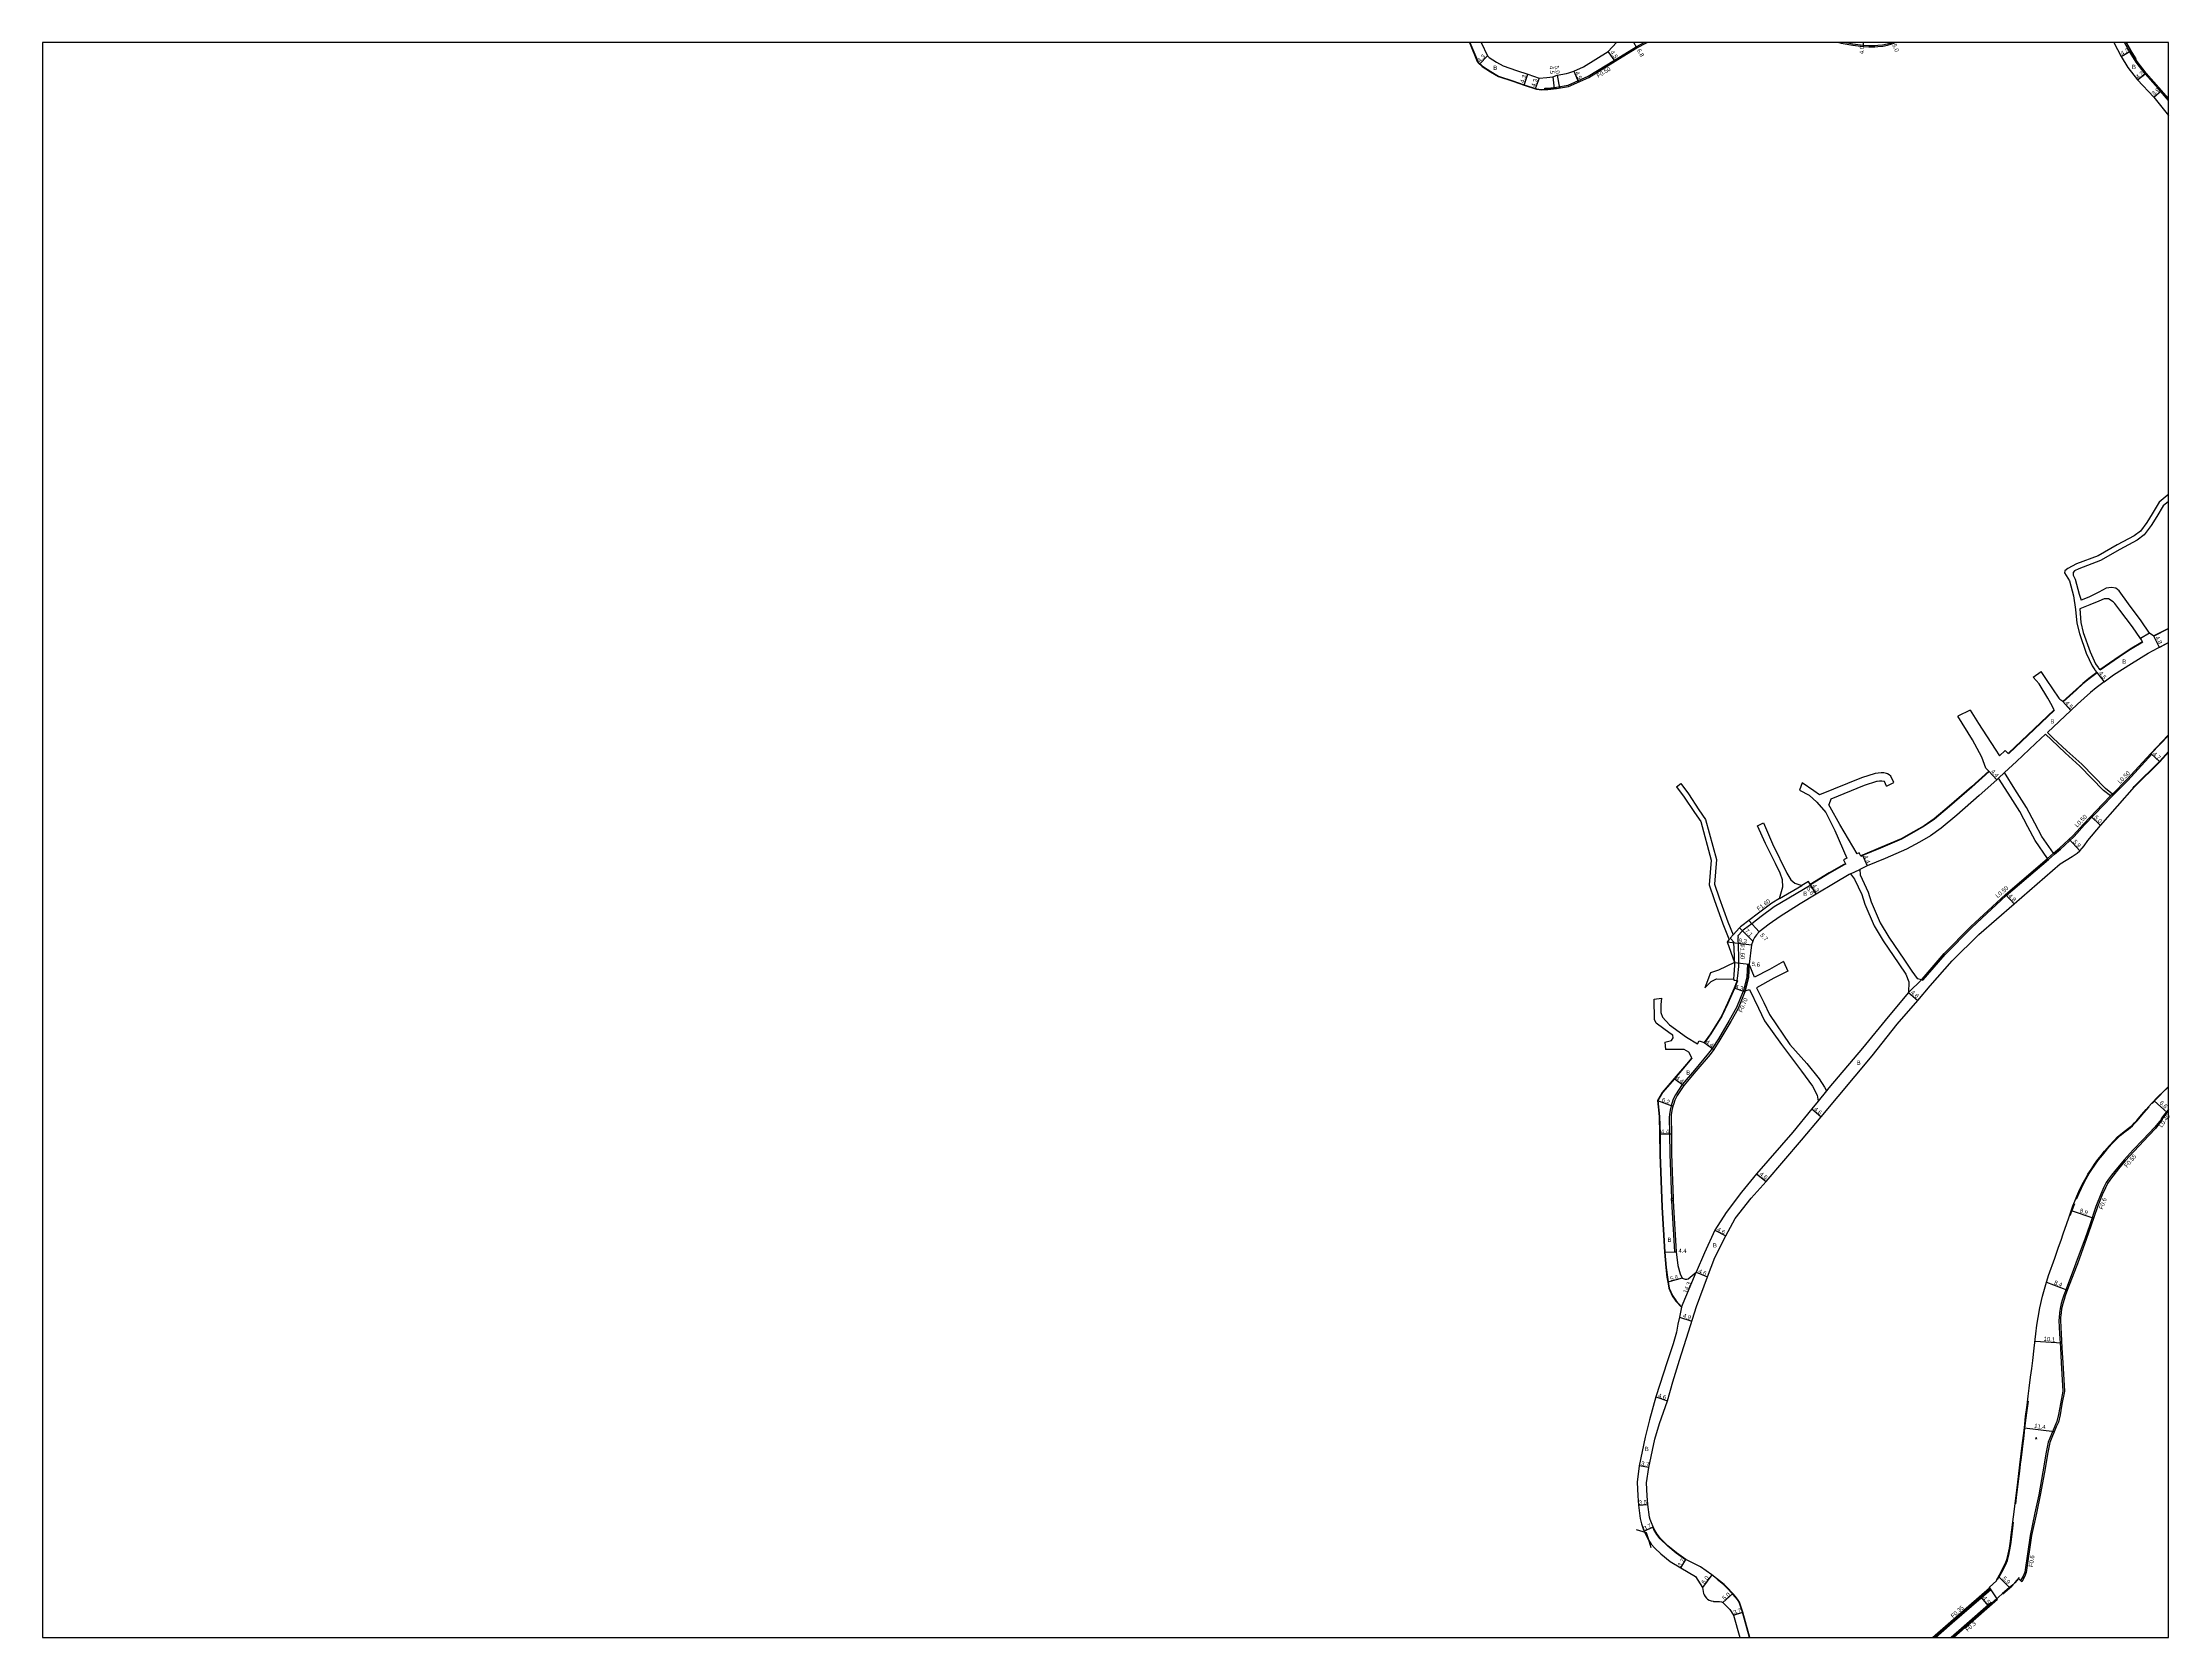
# Model space of a CAD drawing. Header units: metres. Extents: x -20000 to -16000, y -99000 to -96000.
# Drawn here: x -16800 to -16000, y -96600 to -96000 of the extents above; entities that cross this region are included whole.
import ezdxf

# ---------------------------------------------------------------- set-up
doc = ezdxf.new("R2010")
doc.units = ezdxf.units.M
doc.header["$LTSCALE"] = 2.5
for name, color, linetype in [('側溝・桝', 7, 'Continuous'), ('図郭', 7, 'Continuous'), ('幅員', 7, 'Continuous'), ('歩道・分離帯・安全施設', 7, 'Continuous'), ('舗装', 7, 'Continuous'), ('道路', 7, 'Continuous')]:
    doc.layers.add(name, color=color, linetype=linetype)
doc.styles.get("Standard").update_dxf_attribs({"font": ''})
doc.styles.add('YOKO_DECO', font='txt.shx', dxfattribs={"bigfont": 'extfont.shx'})
doc.styles.get('Standard').set_extended_font_data('@MS PGothic')

msp = doc.modelspace()

# ---------------------------------------------------------------- linework, layer by layer
at = {"layer": '側溝・桝'}
for points in [[(-16234.67, -96017.72), (-16234.7, -96017.22), (-16233.63, -96017.15), (-16230.31, -96016.82), (-16225.89, -96016.08), (-16218.34, -96012.68), (-16208.47, -96006.64), (-16200.3, -96001.57), (-16197.33, -96000)], [(-16134.8, -96316.68), (-16134.65, -96316.94), (-16148.36, -96325.11), (-16153.32, -96328.8), (-16156.83, -96331.52)], [(-16163.85, -96335.71), (-16164.94, -96336.95)], [(-16164.74, -96337.15), (-16164.94, -96336.95)], [(-16163.59, -96352.41), (-16163.39, -96350.6), (-16163.16, -96347.25), (-16163.27, -96343.7), (-16163.56, -96338.48), (-16164.74, -96337.15)], [(-16156.84, -96331.53), (-16159.59, -96333.57), (-16160.1, -96333.96), (-16160.37, -96334.19), (-16162.03, -96336.07), (-16161.99, -96336.67)], [(-16000, -96401.42), (-16001.54, -96403.12), (-16002.63, -96404.63), (-16002.91, -96405.38)], [(-16003.38, -96405.84), (-16005.2, -96408), (-16009.72, -96412.83), (-16013.36, -96416.62), (-16016.73, -96420.27), (-16019.24, -96423.31), (-16021.45, -96426.1), (-16022.61, -96427.61), (-16023.45, -96428.9), (-16024.3, -96430.58), (-16025.54, -96433.24), (-16027.31, -96437.84), (-16029.77, -96445.13), (-16031.41, -96449.74), (-16034.83, -96459.2), (-16035.38, -96460.53), (-16038.57, -96468.93), (-16039.43, -96471.27), (-16039.9, -96472.71), (-16040.38, -96474.36), (-16040.82, -96476.28), (-16041.05, -96477.85), (-16041.21, -96479.6), (-16041.24, -96480.73), (-16040.97, -96485.76), (-16040.71, -96491.03), (-16040.42, -96496.71), (-16039.82, -96507.3), (-16040.7, -96512.16), (-16041.39, -96516.09), (-16042.01, -96518.79), (-16042.79, -96520.52), (-16045.28, -96526.54), (-16046, -96530.32), (-16047.31, -96537.7), (-16048.84, -96546.33), (-16050.3, -96553.12), (-16052.1, -96561.59), (-16054.13, -96575.46), (-16054.71, -96576.92), (-16055.67, -96578.59)], [(-16087.64, -96600), (-16081.4, -96594.56), (-16066.87, -96581.97), (-16067.06, -96581.67)], [(-16066.57, -96587.15), (-16066.79, -96586.91), (-16076.88, -96595.72), (-16081.78, -96600)]]:
    msp.add_lwpolyline(points, dxfattribs=at)
at = {"layer": '側溝・桝', "flags": 128}
for points in [[(-16121.38, -96000), (-16118.74, -96000.46), (-16114.92, -96000.98), (-16112.73, -96001.13), (-16110.54, -96001.12), (-16109.39, -96001.04), (-16107.64, -96000.82), (-16105.92, -96000.51), (-16104.24, -96000.05), (-16104.11, -96000)], [(-16000, -96021.86), (-16003.03, -96018.33), (-16008.8, -96011.78), (-16012.22, -96007.38), (-16014.63, -96003.4), (-16016.53, -96000)], [(-16020.75, -96283.06), (-16015.35, -96277.63), (-16006.35, -96267.74)], [(-16006.35, -96267.74), (-16006.71, -96267.4)], [(-16042.92, -96305.39), (-16040.71, -96303.51), (-16035.54, -96298.68), (-16031.59, -96294.33), (-16024.41, -96286.74), (-16021.46, -96283.77)], [(-16021.11, -96282.71), (-16021.82, -96283.42)], [(-16020.75, -96283.06), (-16021.46, -96283.77)], [(-16043.25, -96305.01), (-16045.54, -96306.97)], [(-16042.92, -96305.39), (-16045.22, -96307.35)], [(-16092.45, -96352.76), (-16092.32, -96352.63), (-16084.05, -96343.03), (-16074.01, -96332.87), (-16061.07, -96320.85), (-16045.22, -96307.35)], [(-16146.35, -96322.05), (-16138.03, -96317.09)], [(-16162.36, -96352.91), (-16162.04, -96351.11), (-16161.73, -96347.59), (-16161.67, -96343.67), (-16161.99, -96336.67)], [(-16158.46, -96346.66), (-16158.46, -96346.7), (-16158.73, -96351.46), (-16159.97, -96356.58), (-16160.07, -96356.91), (-16162.62, -96363.07), (-16165.36, -96367.87), (-16169.39, -96374.81), (-16171.7, -96378.4), (-16173.09, -96380.24), (-16178.43, -96386.58), (-16183, -96391.92), (-16185.55, -96395.84), (-16186.4, -96397.54), (-16186.95, -96399.17), (-16187.21, -96399.95), (-16187.58, -96401.6), (-16187.79, -96403.27), (-16187.87, -96404.27), (-16187.79, -96410.55), (-16187.7, -96418.14), (-16187.08, -96434.84)], [(-16157.77, -96346.75), (-16158.03, -96351.56), (-16159.3, -96356.77)], [(-16158.46, -96346.66), (-16157.77, -96346.75)], [(-16092.82, -96352.43), (-16092.45, -96352.76)], [(-16187.05, -96435.64), (-16186.96, -96438), (-16185.96, -96454.98)], [(-16185.96, -96454.98), (-16185.26, -96454.96)]]:
    msp.add_lwpolyline(points, dxfattribs=at)
at = {"layer": '側溝・桝'}
msp.add_lwpolyline([(-16003.03, -96406.14), (-16003.38, -96405.84), (-16002.95, -96405.34), (-16002.6, -96405.64)], close=True, dxfattribs=at)
at = {"layer": '側溝・桝', "flags": 128}
msp.add_lwpolyline([(-16187.15, -96435.64), (-16187.05, -96435.64), (-16186.35, -96435.61), (-16186.38, -96434.81), (-16187.08, -96434.84), (-16187.18, -96434.84)], close=True, dxfattribs=at)
at = {"layer": '図郭'}
msp.add_lwpolyline([(-16800, -96600), (-16000, -96600), (-16000, -96000), (-16800, -96000)], close=True, dxfattribs=at)
at = {"layer": '幅員', "flags": 128}
for points in [[(-16200.05, -96002), (-16201.18, -96000)], [(-16114.87, -96000), (-16114.97, -96001.48)], [(-16103.45, -96000), (-16103.34, -96000.25)], [(-16256.32, -96004.98), (-16259.23, -96008.14)], [(-16208.21, -96007.06), (-16210.81, -96003.39)], [(-16017.8, -96005.29), (-16014.2, -96003.14)], [(-16242.49, -96015.99), (-16241.11, -96011.92)], [(-16236.89, -96013.39), (-16238.31, -96017.45)], [(-16231.64, -96012.93), (-16231.2, -96017.41)], [(-16230.01, -96012.21), (-16229.19, -96017.14)], [(-16223.84, -96010.77), (-16222, -96014.88)], [(-16011.71, -96014.07), (-16008.41, -96011.47)], [(-16005.64, -96223.16), (-16003.48, -96227.44)], [(-16026.99, -96236.96), (-16024.26, -96240.53)], [(-16039.74, -96247.93), (-16036.71, -96251.26)], [(-16006.71, -96267.4), (-16003.28, -96270.62)], [(-16064.61, -96277.32), (-16067.57, -96274.06)], [(-16029.2, -96291.07), (-16025.57, -96294.51)], [(-16037.4, -96299.73), (-16033.37, -96304.04)], [(-16115.16, -96305.71), (-16113.36, -96309.72)], [(-16132.59, -96320.37), (-16135.47, -96315.57)], [(-16134.8, -96316.68), (-16132.59, -96320.37)], [(-16061.4, -96320.48), (-16058.11, -96323.97)], [(-16157.9, -96330.32), (-16154.02, -96334.5)], [(-16163.32, -96346.04), (-16157.77, -96346.75)], [(-16159.41, -96357.14), (-16163.5, -96355.8)], [(-16097.83, -96357.32), (-16094.35, -96360.33)], [(-16174.68, -96376.21), (-16171.13, -96378.81)], [(-16185.98, -96389.74), (-16182.43, -96392.33)], [(-16192.33, -96397.96), (-16186.53, -96400.15)], [(-16134.22, -96401.16), (-16130.68, -96404.1)], [(-16191.49, -96410.51), (-16187.09, -96410.54)], [(-16155.02, -96425.54), (-16151.43, -96428.42)], [(-16170.71, -96446.74), (-16166.64, -96448.88)], [(-16189.66, -96455.09), (-16185.26, -96454.96)], [(-16183.01, -96464.85), (-16188.42, -96466.29)], [(-16183.3, -96475.77), (-16177.78, -96462.58)], [(-16177.78, -96462.58), (-16173.54, -96464.35)], [(-16184.06, -96479.49), (-16179.4, -96480.97)], [(-16192.95, -96509.53), (-16188.57, -96510.93)], [(-16195.52, -96536.06), (-16199.16, -96535.42)], [(-16199.45, -96550.22), (-16195.96, -96549.96)], [(-16197.31, -96560.03), (-16193.99, -96558.39)], [(-16183.53, -96573.84), (-16181.64, -96570.66)], [(-16171.83, -96576.4), (-16175.41, -96581.21)], [(-16163.92, -96583.5), (-16167.68, -96586.79)], [(-16163.69, -96591.58), (-16160.16, -96590.47)]]:
    msp.add_lwpolyline(points, dxfattribs=at)
at = {"layer": '幅員'}
for points in [[(-16005.58, -96020.57), (-16002.66, -96018)], [(-16161.5, -96333.05), (-16156.44, -96338.03)], [(-16166.14, -96338.3), (-16156.91, -96339.46)], [(-16005.43, -96398.11), (-16000.49, -96402.56)], [(-16036.61, -96439.41), (-16028.15, -96442.27)], [(-16045.88, -96466.33), (-16038.06, -96469.3)], [(-16050.25, -96488.51), (-16040.2, -96489.21)], [(-16054.26, -96521.09), (-16042.95, -96522.49)], [(-16064.03, -96577.12), (-16059.82, -96581.19)], [(-16070.69, -96584.82), (-16067.74, -96588.18)]]:
    msp.add_lwpolyline(points, dxfattribs=at)
at = {"layer": '歩道・分離帯・安全施設', "flags": 128}
for points in [[(-16262.92, -96000), (-16259.96, -96007.02), (-16259.69, -96007.52), (-16258.17, -96008.92), (-16255.06, -96010.94), (-16252.09, -96012.59), (-16246.72, -96014.41), (-16242.44, -96015.85), (-16237.82, -96017.46), (-16236, -96017.66), (-16233.6, -96017.5), (-16230.27, -96017.17)], [(-16012.24, -96006.1), (-16014.07, -96003.07), (-16015.79, -96000)], [(-16000, -96220.49), (-16000.1, -96220.53), (-16005.57, -96223.29)], [(-16009.67, -96225.63), (-16014.32, -96228.32), (-16018.51, -96231.11), (-16025.72, -96236.15)], [(-16003.28, -96227.41), (-16000, -96225.67)], [(-16026.9, -96237.08), (-16029.93, -96239.39), (-16032.22, -96241.25), (-16034.68, -96243.46), (-16037.17, -96245.71), (-16039.64, -96248.04)], [(-16060.28, -96267.59), (-16060.07, -96267.41), (-16052.96, -96260.63), (-16042.96, -96251.18)], [(-16000, -96260.65), (-16006.6, -96267.5)], [(-16013.25, -96280.33), (-16012.9, -96279.92), (-16003.39, -96270.51), (-16000, -96266.74)], [(-16067.47, -96274.18), (-16074.05, -96280.08), (-16082.43, -96287.44), (-16088.07, -96292.13), (-16091.91, -96294.78), (-16095.85, -96297.1), (-16100.51, -96299.68), (-16108.33, -96303.02), (-16115.1, -96305.84), (-16115.74, -96306.15)], [(-16121.48, -96309.08), (-16122.11, -96309.38), (-16127.61, -96312.42), (-16134.72, -96316.81)], [(-16162.2, -96352.92), (-16163.36, -96355.86), (-16165.8, -96361.47), (-16168.11, -96366.33), (-16172.24, -96372.95), (-16174.56, -96376.3)], [(-16179.33, -96382.02), (-16181.21, -96384.37), (-16185.87, -96389.83), (-16190.37, -96395.02), (-16192.18, -96397.99), (-16191.58, -96403.99), (-16191.34, -96410.51), (-16191.25, -96418.29), (-16190.5, -96438.14), (-16189.51, -96455.08), (-16188.99, -96460.77), (-16188.6, -96464.44), (-16188.27, -96466.26), (-16187.85, -96468.57), (-16186.68, -96471.38), (-16185.32, -96473.37), (-16183.24, -96475.62)], [(-16200.3, -96559.33), (-16196.62, -96560.48), (-16195.94, -96562.43), (-16194.87, -96566.11)], [(-16157.66, -96600), (-16160.31, -96590.51), (-16161.57, -96586.76), (-16162.26, -96585.68), (-16163.09, -96584.67), (-16163.96, -96583.68), (-16164.04, -96583.6), (-16166.2, -96581.31), (-16167.37, -96580.2), (-16169.9, -96578.15)]]:
    msp.add_lwpolyline(points, dxfattribs=at)
at = {"layer": '歩道・分離帯・安全施設'}
for points in [[(-16006.21, -96399.11), (-16004.89, -96397.69), (-16003.46, -96396.21), (-16001.99, -96394.75), (-16000.6, -96393.43), (-16000, -96392.85)], [(-16034.64, -96435.09), (-16033.66, -96432.87), (-16032.79, -96431.03), (-16031.91, -96429.25), (-16031, -96427.48), (-16029.85, -96425.52), (-16028.85, -96423.95), (-16027.73, -96422.28), (-16026.35, -96420.38), (-16024.91, -96418.53), (-16023.86, -96417.26), (-16022.45, -96415.59), (-16021.06, -96414.09), (-16019.37, -96412.31), (-16018.19, -96411.2), (-16016.44, -96409.83), (-16015.05, -96408.74), (-16014.36, -96408.17), (-16013.59, -96407.5), (-16012.91, -96406.84), (-16011.94, -96405.74), (-16010.51, -96404.13), (-16009.27, -96402.67), (-16007.24, -96400.38)], [(-16036.96, -96441.24), (-16035.29, -96436.72)], [(-16057.51, -96549.68), (-16057.2, -96547.36), (-16057, -96545.35), (-16056.73, -96543.34), (-16056.48, -96541.37), (-16056.23, -96539.37), (-16055.98, -96537.41), (-16055.68, -96534.87), (-16055.47, -96533.16), (-16055.25, -96531.32), (-16054.98, -96529.12), (-16054.68, -96527.02), (-16054.49, -96525.23), (-16054.19, -96522.74), (-16054.02, -96521.26), (-16053.56, -96517.42), (-16053.32, -96515.54), (-16052.75, -96511.13)], [(-16181.71, -96570.79), (-16185.3, -96568.31), (-16188.46, -96565.7), (-16191.33, -96562.9), (-16192.55, -96561.21), (-16193.63, -96559.4), (-16194.12, -96558.46)], [(-16064.34, -96578.17), (-16063.3, -96576.53), (-16062.26, -96574.55), (-16061.41, -96572.8), (-16060.65, -96571.02), (-16060.09, -96569.03), (-16059.68, -96567.04), (-16059.36, -96565.04), (-16059.11, -96563.13), (-16058.83, -96560.96), (-16058.56, -96558.83), (-16058.32, -96556.67)], [(-16062.31, -96583.64), (-16059.03, -96580.71), (-16057.78, -96579.51), (-16056.03, -96577.5)], [(-16067.25, -96581.54), (-16071.1, -96584.94), (-16078.95, -96591.79), (-16085.98, -96597.92), (-16088.37, -96600)], [(-16081.05, -96600), (-16076.57, -96596.09), (-16064.51, -96585.51)]]:
    msp.add_lwpolyline(points, dxfattribs=at)
at = {"layer": '舗装', "flags": 128}
for points in [[(-16007.21, -96222.19), (-16010.56, -96224.15)], [(-16061.68, -96274.64), (-16063.93, -96276.7)], [(-16092.82, -96352.43), (-16097.83, -96357.32)], [(-16128.69, -96394.38), (-16131.81, -96398.22)]]:
    msp.add_lwpolyline(points, dxfattribs=at)
at = {"layer": '舗装'}
for points in [[(-16045.54, -96306.97), (-16043.25, -96305.01)], [(-16119.68, -96312.76), (-16116.19, -96311.08)], [(-16159.3, -96356.77), (-16158.03, -96351.56), (-16157.77, -96346.75)], [(-16067.06, -96581.67), (-16064.6, -96585.42)]]:
    msp.add_lwpolyline(points, dxfattribs=at)
at = {"layer": '道路', "flags": 128}
for points in [[(-16263.09, -96000), (-16260.1, -96007.09), (-16259.81, -96007.61), (-16258.26, -96009.04), (-16255.14, -96011.06), (-16252.15, -96012.73), (-16246.77, -96014.55), (-16242.49, -96015.99), (-16237.85, -96017.6), (-16236.01, -96017.81), (-16233.59, -96017.65), (-16230.25, -96017.32), (-16225.75, -96016.56)], [(-16258.61, -96000), (-16256.32, -96004.98), (-16255.61, -96005.63), (-16252.92, -96007.38), (-16250.4, -96008.78), (-16245.39, -96010.47), (-16241.09, -96011.93), (-16236.89, -96013.39), (-16233.97, -96013.17), (-16231.64, -96012.93), (-16230.01, -96012.21), (-16226.57, -96011.63), (-16225.63, -96011.36), (-16223.84, -96010.77), (-16220.16, -96009.12), (-16210.81, -96003.39), (-16207.71, -96000)], [(-16020.59, -96000), (-16017.8, -96005.29), (-16015.26, -96009.36), (-16011.71, -96014.07), (-16005.58, -96020.57), (-16000, -96027.49)], [(-16000, -96021.1), (-16002.66, -96018), (-16008.41, -96011.47), (-16011.82, -96007.09), (-16014.2, -96003.14), (-16015.96, -96000)], [(-16000, -96170.07), (-16000.52, -96170.46), (-16003.53, -96172.93), (-16006.16, -96177.3), (-16008.2, -96180.57), (-16010.61, -96183.77), (-16012.89, -96185.56), (-16019.29, -96189.01), (-16026.5, -96193.05), (-16034.6, -96196.15), (-16037.92, -96197.8), (-16039.02, -96198.7), (-16039.16, -96199.44), (-16037.29, -96202.45), (-16035.76, -96208.12), (-16035.06, -96213.26)], [(-16000, -96172.62), (-16002, -96174.25), (-16004.46, -96178.35), (-16006.55, -96181.71), (-16009.17, -96185.18), (-16011.79, -96187.24), (-16018.33, -96190.76), (-16025.65, -96194.87), (-16033.8, -96197.98), (-16035.36, -96198.78), (-16035.91, -96199.34), (-16035.84, -96200.39), (-16035.15, -96201.92), (-16033.69, -96207.51), (-16032.92, -96209.82)], [(-16009.75, -96225.5), (-16010.18, -96224.76), (-16010.4, -96224.37), (-16010.56, -96224.15), (-16013.62, -96219.8), (-16018.28, -96213.55), (-16020.24, -96211.09), (-16020.86, -96210.36), (-16022.59, -96209.33), (-16024.2, -96209.22), (-16026.28, -96210.16), (-16029.66, -96211.48), (-16033.36, -96213.08)], [(-16005.64, -96223.16), (-16006.65, -96222.54), (-16007.21, -96222.19), (-16010.35, -96217.49), (-16015.06, -96211.18), (-16018.64, -96206.26), (-16019.83, -96205.31), (-16021.46, -96204.95), (-16023.53, -96205.27), (-16026.25, -96206.76), (-16030, -96208.64), (-16032.92, -96209.82)], [(-16035.06, -96213.26), (-16034.5, -96218.43), (-16033.51, -96222.33), (-16030.94, -96229.77), (-16028.76, -96234.48), (-16027.71, -96236.02), (-16027.55, -96236.23), (-16026.99, -96236.96)], [(-16033.36, -96213.08), (-16033.02, -96218.16), (-16032.08, -96221.9), (-16029.55, -96229.21), (-16027.45, -96233.74), (-16026.5, -96235.14), (-16026.32, -96235.37), (-16025.81, -96236.03)], [(-16009.75, -96225.5), (-16014.4, -96228.19), (-16018.6, -96230.98), (-16025.81, -96236.03)], [(-16005.64, -96223.16), (-16000.16, -96220.4), (-16000, -96220.32)], [(-16024.26, -96240.53), (-16020.7, -96237.88), (-16013.88, -96233.54), (-16007.71, -96229.67), (-16003.89, -96227.65)], [(-16003.89, -96227.65), (-16000, -96225.69)], [(-16050.99, -96238.73), (-16047.99, -96236.55)], [(-16045.45, -96246.7), (-16048.65, -96241.29), (-16050.99, -96238.73)], [(-16041.18, -96246.7), (-16045.95, -96239.6), (-16047.99, -96236.55)], [(-16026.99, -96236.96), (-16030.02, -96239.28), (-16032.31, -96241.14), (-16034.78, -96243.35), (-16037.27, -96245.6), (-16039.74, -96247.93)], [(-16024.26, -96240.53), (-16027.24, -96242.81), (-16029.39, -96244.56), (-16031.77, -96246.69), (-16034.22, -96248.9), (-16036.71, -96251.26)], [(-16043.03, -96251.04), (-16043.49, -96250.11), (-16043.76, -96249.57), (-16045.45, -96246.7)], [(-16039.74, -96247.93), (-16040.53, -96247.42), (-16040.87, -96247.17), (-16041.18, -96246.7)], [(-16074.64, -96251.12), (-16079.27, -96253.45)], [(-16067.57, -96274.06), (-16068.69, -96273.01), (-16070.28, -96268.89), (-16073.81, -96262.34), (-16079.27, -96253.45)], [(-16074.64, -96251.12), (-16071.49, -96256.19), (-16065.2, -96265.89), (-16063.56, -96268.32), (-16061.43, -96266.38), (-16060.38, -96267.48)], [(-16060.38, -96267.48), (-16060.17, -96267.3), (-16057.7, -96264.94), (-16053.06, -96260.52), (-16043.03, -96251.04)], [(-16036.71, -96251.26), (-16045.5, -96259.55)], [(-16061.68, -96274.64), (-16057.17, -96270.51), (-16050.06, -96263.73), (-16046.24, -96260.23)], [(-16021.82, -96283.42), (-16024.44, -96281.37), (-16033.34, -96272.19), (-16038.9, -96267.16), (-16044.05, -96262.38), (-16046.24, -96260.23)], [(-16021.11, -96282.71), (-16023.77, -96280.63), (-16032.64, -96271.47), (-16038.22, -96266.42), (-16043.36, -96261.66), (-16045.5, -96259.55)], [(-16021.11, -96282.71), (-16015.71, -96277.28), (-16006.71, -96267.4), (-16000.08, -96260.52), (-16000, -96260.42)], [(-16173.54, -96464.35), (-16170.77, -96457.03), (-16166.64, -96448.88), (-16163.11, -96442.36), (-16157.01, -96434.74), (-16151.43, -96428.42), (-16138.12, -96412.87), (-16130.68, -96404.1), (-16111.58, -96381.17), (-16102.14, -96369.34), (-16094.35, -96360.33), (-16089.64, -96354.88), (-16081.48, -96345.4), (-16071.34, -96335.59), (-16058.11, -96323.97), (-16040.76, -96308.99), (-16036.25, -96306.17), (-16034.43, -96304.91), (-16033.37, -96304.04), (-16032.46, -96303.09), (-16031.72, -96302.19), (-16030.38, -96300.24), (-16025.57, -96294.51), (-16012.79, -96280.02), (-16003.28, -96270.62), (-16000, -96266.97)], [(-16185.17, -96279.94), (-16183.57, -96278.74)], [(-16185.17, -96279.94), (-16182.26, -96283.83), (-16178.37, -96289.71), (-16176.05, -96293.09), (-16172.09, -96307.53), (-16172.83, -96316.92), (-16170.93, -96322.44), (-16167.68, -96331.5), (-16165.44, -96337.16)], [(-16137.89, -96278.52), (-16138.83, -96281.26)], [(-16138.83, -96281.26), (-16135.27, -96283.16), (-16132.36, -96285.79), (-16129.01, -96289.6), (-16125.55, -96296.37), (-16121.1, -96306.78), (-16122.36, -96307.5), (-16121.55, -96308.95)], [(-16131.3, -96282.98), (-16133.5, -96281.51), (-16137.89, -96278.52)], [(-16103.38, -96278.43), (-16104.51, -96276.04), (-16105.1, -96275.48), (-16105.8, -96275.06), (-16106.12, -96274.94), (-16107.14, -96274.75), (-16108.19, -96274.73), (-16109.25, -96274.83), (-16110.3, -96274.99), (-16110.37, -96275.01), (-16115.53, -96276.67), (-16131.3, -96282.98)], [(-16106.09, -96279.71), (-16106.87, -96278.05), (-16107.02, -96277.96), (-16107.87, -96277.82), (-16108.74, -96277.84), (-16109.61, -96277.96), (-16109.87, -96278), (-16114.51, -96279.5), (-16127.04, -96284.59), (-16127.77, -96286.83)], [(-16064.61, -96277.32), (-16071.22, -96283.25), (-16079.67, -96290.67), (-16085.5, -96295.51), (-16089.62, -96298.37), (-16093.74, -96300.79), (-16098.65, -96303.51), (-16106.68, -96306.93), (-16113.36, -96309.72), (-16116.19, -96311.08)], [(-16067.57, -96274.06), (-16074.15, -96279.97), (-16082.53, -96287.32), (-16088.17, -96292.01), (-16091.99, -96294.66), (-16095.92, -96296.97), (-16100.58, -96299.55), (-16108.39, -96302.88), (-16115.16, -96305.71), (-16115.81, -96306.02)], [(-16106.09, -96279.71), (-16103.38, -96278.43)], [(-16064.61, -96277.32), (-16063.93, -96276.7)], [(-16045.54, -96306.97), (-16050.21, -96300.25), (-16052.91, -96295.1), (-16056.01, -96289.25), (-16060.37, -96282.43), (-16063.93, -96276.7)], [(-16043.25, -96305.01), (-16047.64, -96298.69), (-16050.27, -96293.69), (-16053.42, -96287.74), (-16057.83, -96280.83), (-16061.68, -96274.64)], [(-16115.81, -96306.02), (-16116.4, -96304.86), (-16117.13, -96305.24), (-16123.72, -96294.14), (-16127.32, -96287.67), (-16127.77, -96286.83)], [(-16043.25, -96305.01), (-16041.04, -96303.13), (-16035.89, -96298.32), (-16031.96, -96293.99), (-16024.77, -96286.39), (-16021.82, -96283.42)], [(-16154.68, -96294.69), (-16152.47, -96293.49)], [(-16146.35, -96322.05), (-16145.11, -96317.65), (-16145.21, -96314.99), (-16146.11, -96312.49), (-16147.92, -96308.81), (-16151.6, -96301.31), (-16154.68, -96294.69)], [(-16152.47, -96293.49), (-16149.01, -96301.44), (-16143.6, -96312.47), (-16142.1, -96314.97), (-16140.61, -96316.29), (-16138.03, -96317.09)], [(-16119.68, -96312.76), (-16120.18, -96313.01), (-16125.44, -96316.07), (-16132.59, -96320.37), (-16138.66, -96324.07), (-16146.12, -96328.77), (-16150.31, -96331.63), (-16154.02, -96334.5), (-16155.11, -96335.73), (-16155.78, -96336.69), (-16156.28, -96337.65), (-16156.44, -96338.03), (-16156.91, -96339.45), (-16156.91, -96339.46), (-16157.77, -96346.75)], [(-16121.55, -96308.95), (-16122.18, -96309.25), (-16127.69, -96312.29), (-16134.8, -96316.68), (-16135.47, -96315.57), (-16138.03, -96317.09)], [(-16119.68, -96312.76), (-16118.21, -96314.71), (-16115.43, -96320.54), (-16114.28, -96324.16), (-16110.78, -96332.34), (-16107.36, -96337.95), (-16101.44, -96346.55), (-16098.87, -96350.46), (-16097.73, -96353.37), (-16097.83, -96357.32)], [(-16116.19, -96311.08), (-16116.01, -96313.11), (-16113.09, -96319.62), (-16111.93, -96323.29), (-16108.55, -96331.19), (-16105.26, -96336.59), (-16099.36, -96345.15), (-16096.64, -96349.3), (-16094.54, -96352.14), (-16092.82, -96352.43)], [(-16092.82, -96352.43), (-16092.7, -96352.3), (-16084.42, -96342.69), (-16074.35, -96332.51), (-16061.4, -96320.48), (-16045.54, -96306.97)], [(-16163.59, -96352.41), (-16163.6, -96352.74), (-16162.36, -96352.91), (-16163.5, -96355.8), (-16165.93, -96361.4), (-16168.24, -96366.26), (-16172.36, -96372.87), (-16174.68, -96376.21)], [(-16172.42, -96349.96), (-16174.52, -96355.59)], [(-16174.52, -96355.59), (-16172.1, -96353.21), (-16170.04, -96352.23), (-16163.59, -96352.41)], [(-16163.32, -96346.04), (-16169.4, -96348.98), (-16172.42, -96349.96)], [(-16144.94, -96345.77), (-16150.16, -96348.74), (-16155.78, -96351.54), (-16157.77, -96346.75)], [(-16143.22, -96349.32), (-16148.55, -96352), (-16155, -96355.62), (-16152.27, -96361.07), (-16150.12, -96365.63), (-16142.52, -96376.88), (-16136.16, -96384.04), (-16131.48, -96389.84), (-16129.45, -96392.98), (-16128.69, -96394.38)], [(-16144.94, -96345.77), (-16143.22, -96349.32)], [(-16193.55, -96359.89), (-16190.82, -96359.49)], [(-16189.5, -96376.03), (-16187.07, -96375.49), (-16186.42, -96374.38), (-16186.57, -96373.42), (-16187.54, -96372.76), (-16192.81, -96368.89), (-16193.49, -96367.57), (-16193.55, -96359.89)], [(-16190.82, -96359.49), (-16191.1, -96361.93), (-16191, -96364.89), (-16190.39, -96366.66), (-16187.78, -96369.51), (-16181.39, -96374.12), (-16177.31, -96376.67), (-16176.65, -96375.55), (-16174.68, -96376.21)], [(-16159.3, -96356.77), (-16159.41, -96357.14), (-16161.99, -96363.37), (-16164.76, -96368.22), (-16168.8, -96375.19), (-16171.13, -96378.81), (-16172.53, -96380.67), (-16177.88, -96387.02), (-16182.43, -96392.33), (-16184.94, -96396.18), (-16185.77, -96397.85), (-16186.31, -96399.46), (-16186.53, -96400.15), (-16186.9, -96401.77), (-16187.1, -96403.41), (-16187.17, -96404.32), (-16187.09, -96410.54), (-16187, -96418.12), (-16186.38, -96434.81), (-16186.35, -96435.61), (-16186.26, -96437.97), (-16185.26, -96454.96), (-16184.65, -96460.09), (-16183.81, -96463.26), (-16183.01, -96464.85), (-16181.94, -96465.2), (-16181.23, -96465.27), (-16180.73, -96465.13), (-16177.78, -96462.58)], [(-16159.3, -96356.77), (-16157.65, -96356.25), (-16154.29, -96363.22), (-16152.08, -96367.98), (-16145.66, -96376.93), (-16138.17, -96387.01), (-16133.97, -96392.63), (-16132.25, -96396.04), (-16131.81, -96398.22)], [(-16097.83, -96357.32), (-16105.49, -96366.56), (-16115.19, -96378.26), (-16127.79, -96393.28), (-16128.69, -96394.38)], [(-16189.5, -96376.03), (-16189.33, -96378.76)], [(-16179.44, -96381.92), (-16181.33, -96384.28), (-16185.98, -96389.74), (-16190.49, -96394.93), (-16192.33, -96397.96), (-16191.73, -96404), (-16191.49, -96410.51), (-16191.4, -96418.3), (-16190.65, -96438.15), (-16189.66, -96455.09), (-16189.14, -96460.79), (-16188.75, -96464.46), (-16188.42, -96466.29), (-16188, -96468.61), (-16186.81, -96471.45), (-16185.44, -96473.47), (-16183.3, -96475.77)], [(-16179.44, -96381.92), (-16180.46, -96379.79), (-16182.24, -96378.77), (-16189.33, -96378.76)], [(-16131.81, -96398.22), (-16134.22, -96401.16), (-16141.42, -96409.87), (-16155.02, -96425.54), (-16160.7, -96432.52), (-16166.42, -96440.09), (-16170.71, -96446.74), (-16174.57, -96455.35), (-16177.78, -96462.58)], [(-16188.57, -96510.93), (-16186.52, -96503.81), (-16184.07, -96495.7), (-16180.69, -96485.03), (-16177.65, -96475.5), (-16173.54, -96464.35)], [(-16183.3, -96475.77), (-16184.06, -96479.49), (-16184.6, -96482.14), (-16185.2, -96485.16), (-16186.38, -96489.58), (-16188.65, -96496.32), (-16192.95, -96509.53), (-16195.26, -96518.08), (-16196.96, -96524.6), (-16199.16, -96535.42), (-16199.99, -96541.64), (-16199.67, -96546.69)], [(-16196.17, -96546.69), (-16196.49, -96541.79), (-16195.52, -96536.06), (-16193.36, -96525.44), (-16191.5, -96519.47), (-16188.57, -96510.93)], [(-16199.67, -96546.69), (-16199.45, -96550.22), (-16198.79, -96555.21), (-16198.28, -96557.22), (-16197.66, -96559.14), (-16197.31, -96560.03), (-16196.51, -96561.69), (-16195.65, -96563.33), (-16194.67, -96564.88), (-16193.29, -96566.4), (-16191.03, -96568.57), (-16187.59, -96571.41), (-16183.53, -96573.84), (-16177.95, -96577.12), (-16175.41, -96581.21), (-16175.2, -96581.95), (-16175.08, -96582.71), (-16174.94, -96583.46), (-16174.77, -96583.94), (-16174.39, -96584.64), (-16173.92, -96585.27), (-16173.52, -96585.62), (-16172.84, -96585.99), (-16172.09, -96586.22), (-16171.32, -96586.4), (-16171.17, -96586.43), (-16170.45, -96586.51), (-16169.71, -96586.52), (-16168.97, -96586.52), (-16168.25, -96586.6), (-16167.68, -96586.79), (-16165.07, -96589.48), (-16163.69, -96591.58), (-16161.3, -96600)], [(-16157.5, -96600), (-16160.16, -96590.47), (-16161.43, -96586.69), (-16162.14, -96585.59), (-16162.97, -96584.57), (-16163.85, -96583.58), (-16163.92, -96583.5), (-16166.09, -96581.2), (-16167.27, -96580.09), (-16171.83, -96576.4), (-16176.11, -96573.49), (-16177.84, -96572.57), (-16179.61, -96571.73), (-16181.35, -96570.83), (-16181.64, -96570.66), (-16185.21, -96568.19), (-16188.36, -96565.59), (-16191.21, -96562.81), (-16192.43, -96561.12), (-16193.5, -96559.32), (-16193.99, -96558.39), (-16194.58, -96556.84), (-16195.04, -96555.57), (-16195.27, -96554.7), (-16195.96, -96549.96), (-16196.17, -96546.69)]]:
    msp.add_lwpolyline(points, dxfattribs=at)
at = {"layer": '道路'}
for points in [[(-16225.75, -96016.56), (-16218.11, -96013.13), (-16208.21, -96007.06), (-16200.05, -96002), (-16196.25, -96000)], [(-16124.05, -96000), (-16123.2, -96000.19), (-16118.82, -96000.95), (-16114.97, -96001.48), (-16112.75, -96001.63), (-16110.52, -96001.62), (-16109.34, -96001.54), (-16107.57, -96001.32), (-16105.81, -96001), (-16104.09, -96000.52), (-16103.34, -96000.25), (-16102.84, -96000)], [(-16183.57, -96278.74), (-16180.62, -96282.68), (-16176.71, -96288.59), (-16174.21, -96292.24), (-16170.07, -96307.34), (-16170.8, -96316.66), (-16169.05, -96321.78), (-16165.81, -96330.8), (-16163.85, -96335.71)], [(-16146.35, -96322.05), (-16149.25, -96323.78), (-16154.28, -96327.53), (-16157.9, -96330.32)], [(-16165.35, -96337.4), (-16166.14, -96338.3), (-16163.32, -96346.04)], [(-16165.44, -96337.16), (-16165.35, -96337.4)], [(-16157.9, -96330.32), (-16160.56, -96332.29), (-16161.11, -96332.72), (-16161.5, -96333.05), (-16163.85, -96335.71)], [(-16088.17, -96600), (-16081.63, -96594.3), (-16067.06, -96581.67), (-16067.5, -96581.18), (-16064.6, -96578.57), (-16064.79, -96578.46), (-16063.63, -96576.41), (-16062.96, -96575.22), (-16061.5, -96572.36), (-16060.98, -96571.07), (-16060.63, -96569.77), (-16059.9, -96566.4), (-16059.51, -96563.83), (-16059.2, -96561.42), (-16059, -96559.51), (-16057.76, -96549.73), (-16056.73, -96541.59), (-16055.95, -96535.05), (-16055.08, -96527.79), (-16054.64, -96523.97), (-16054.26, -96521.09), (-16053.77, -96516.85), (-16053.26, -96512.64), (-16052.8, -96509.28), (-16052.42, -96506.19), (-16051.9, -96502.07), (-16051.49, -96498.8), (-16051.11, -96495.79), (-16050.56, -96491.12), (-16049.92, -96485.73), (-16049.53, -96482.47), (-16049.1, -96479.67), (-16048.42, -96475.99), (-16047.43, -96471.61), (-16046.17, -96467.24), (-16045.11, -96463.84), (-16042.77, -96457.29), (-16041.35, -96453.13), (-16040.43, -96450.48), (-16039.67, -96448.15), (-16038.33, -96444.3), (-16037.58, -96442.18), (-16036.78, -96439.91), (-16036, -96437.59), (-16035.3, -96435.87), (-16034.48, -96434.05), (-16033.7, -96432.25), (-16032.87, -96430.41), (-16031.99, -96428.76), (-16031.04, -96426.97), (-16030.31, -96425.71), (-16029.16, -96423.99), (-16027.84, -96421.95), (-16026.57, -96420.18), (-16025.39, -96418.65), (-16024.04, -96417), (-16022.26, -96414.97), (-16020.63, -96413.2), (-16019.19, -96411.71), (-16016.69, -96409.67), (-16014.52, -96408.02), (-16013.73, -96407.36), (-16012.76, -96406.43), (-16011.9, -96405.53), (-16010.12, -96403.45), (-16008.39, -96401.39), (-16006.4, -96399.13), (-16003.91, -96396.53), (-16001.8, -96394.5), (-16000, -96392.79)], [(-16000, -96402.02), (-16001.23, -96403.38), (-16002.27, -96404.82), (-16002.54, -96405.56), (-16003.27, -96406.42), (-16004.77, -96408.37), (-16007.36, -96411.14)], [(-16007.36, -96411.14), (-16009.3, -96413.21), (-16012.95, -96417), (-16016.31, -96420.65), (-16018.79, -96423.67), (-16020.98, -96426.46), (-16022.14, -96427.96), (-16022.94, -96429.22), (-16023.74, -96430.86), (-16024.97, -96433.5), (-16026.72, -96438.03), (-16029.18, -96445.32), (-16030.84, -96449.94), (-16034.27, -96459.42), (-16034.82, -96460.75), (-16038, -96469.14), (-16038.86, -96471.47), (-16039.32, -96472.88), (-16039.79, -96474.51), (-16040.23, -96476.39), (-16040.45, -96477.92), (-16040.61, -96479.63), (-16040.63, -96480.72), (-16040.37, -96485.73), (-16040.11, -96491), (-16039.82, -96496.67), (-16039.21, -96507.34), (-16040.1, -96512.27), (-16040.8, -96516.21), (-16041.43, -96518.99), (-16042.23, -96520.76), (-16044.7, -96526.71), (-16045.41, -96530.43), (-16046.72, -96537.8), (-16048.25, -96546.45), (-16049.71, -96553.25), (-16051.51, -96561.69), (-16053.55, -96575.61), (-16054.16, -96577.18), (-16055.22, -96579.02)], [(-16088.82, -96600), (-16081.92, -96593.98), (-16067.34, -96581.36)], [(-16067.34, -96581.36), (-16067.06, -96581.67), (-16081.63, -96594.3), (-16088.17, -96600)], [(-16088.17, -96600), (-16081.63, -96594.3), (-16067.06, -96581.67), (-16064.6, -96585.42), (-16076.65, -96595.99), (-16081.24, -96600)], [(-16064.09, -96584.97), (-16064.6, -96585.42), (-16076.65, -96595.99), (-16081.24, -96600)], [(-16064.6, -96585.42), (-16076.65, -96595.99), (-16081.24, -96600)], [(-16080.82, -96600), (-16076.47, -96596.2), (-16064.41, -96585.63), (-16064.6, -96585.42)], [(-16055.22, -96579.02), (-16056.49, -96577.81), (-16057.9, -96579.4), (-16059.14, -96580.59), (-16062.42, -96583.52), (-16064.09, -96584.97)]]:
    msp.add_lwpolyline(points, dxfattribs=at)

# ---------------------------------------------------------------- texts
at = {"layer": '側溝・桝'}
for s, rotation, p in [('F0.50', 31.49903, (-16214.58, -96013.34)), ('L0.50', 45.14136, (-16018.24, -96278.95)), ('L0.50', 46.5927, (-16034.33, -96295.36)), ('L0.50', 40.42705, (-16064.3, -96321.91)), ('F1.60', 36.65065, (-16154.2, -96326.74)), ('F1.60', 272.6558, (-16161.28, -96339.22)), ('F0.70', 67.51917, (-16160.44, -96365.02)), ('L0.40', 54, (-16002.55, -96408.27)), ('F0.55', 49, (-16015.66, -96423.38)), ('F0.6', 70, (-16024.75, -96439.13)), ('F0.6', 82, (-16051.07, -96573.58)), ('F0.35', 41.57118, (-16081.1, -96592.81)), ('F0.3', 41.3441, (-16075.59, -96597.93))]:
    msp.add_text(s, height=1.6, rotation=rotation, dxfattribs=at).set_placement(p)
at = {"layer": '幅員'}
for s, rotation, p in [('5.0', 293.77509, (-16104.02, -96000.94)), ('4.3', 47.28754, (-16259.04, -96007.57)), ('4.5', 275.7055, (-16232.95, -96008.88)), ('5.0', 279.51194, (-16231.06, -96008.82)), ('4.5', 305.29319, (-16210.17, -96003.69)), ('6.8', 299.40545, (-16200.11, -96002.91)), ('4.0', 86.1976, (-16114.74, -96004.42)), ('4.2', 30.78625, (-16017.43, -96004.95)), ('4.3', 71.35256, (-16242.55, -96015.39)), ('4.3', 70.81907, (-16238.36, -96016.85)), ('4.5', 294.20977, (-16223.35, -96011.26)), ('4.2', 38.24423, (-16011.57, -96013.78)), ('3.9', 41.40128, (-16005.49, -96020.07)), ('4.8', 296.73612, (-16005.05, -96223.76)), ('4.5', 307.36846, (-16026.39, -96237.32)), ('4.5', 312.32633, (-16039.04, -96248.56)), ('4.7', 316.84356, (-16006.1, -96267.84)), ('4.4', 312.19598, (-16066.98, -96274.34)), ('5.0', 316.5927, (-16028.16, -96291.71)), ('5.9', 313.06192, (-16036.08, -96300.79)), ('4.4', 294.19498, (-16114.83, -96306.21)), ('5.6', 300.99119, (-16136.16, -96318.21)), ('4.3', 300.99119, (-16134.23, -96317.15)), ('4.8', 313.38964, (-16060.46, -96321.15)), ('9.3', 353, (-16161.81, -96338.54)), ('7.1', 315, (-16159.57, -96334.36)), ('5.7', 312.82054, (-16153.8, -96335.92)), ('5.6', 352.64058, (-16156.87, -96347.35)), ('4.3', 341.87239, (-16163.23, -96355.78)), ('4.6', 319.17539, (-16097.14, -96357.59)), ('4.4', 323.84705, (-16174.36, -96376.34)), ('4.4', 323.84046, (-16185.62, -96389.88)), ('6.2', 339.28494, (-16190.9, -96398.4)), ('4.6', 320.29365, (-16133.61, -96401.53)), ('6.6', 318, (-16003.55, -96399.12)), ('4.4', 359.61867, (-16191.02, -96410.46)), ('4.6', 321.24853, (-16154.08, -96425.97)), ('8.9', 341, (-16033.59, -96440.05)), ('4.6', 332.174, (-16170.05, -96446.98)), ('4.4', 1.66732, (-16184.4, -96455.4)), ('5.6', 14.89453, (-16187.29, -96465.88)), ('4.6', 337.36575, (-16177.1, -96462.76)), ('14.3', 67.29727, (-16181.25, -96470.62)), ('8.4', 339, (-16043.22, -96467.09)), ('4.9', 342.36178, (-16182.89, -96479.6)), ('10.1', 356, (-16047.01, -96488.42)), ('4.6', 342.1946, (-16192.26, -96509.64)), ('11.4', 353, (-16050.61, -96521.13)), ('3.7', 349.95022, (-16198.55, -96535.27)), ('3.5', 4.29205, (-16199.3, -96550.11)), ('3.7', 26.21077, (-16197.13, -96559.83)), ('3.7', 59.29141, (-16183.48, -96573.58)), ('6.0', 53.38765, (-16174.66, -96580.03)), ('5.9', 316, (-16062.67, -96577.98)), ('5.0', 41.26661, (-16167.07, -96586.12)), ('4.5', 311, (-16070.14, -96585.29)), ('3.7', 17.51622, (-16163.48, -96591.41))]:
    msp.add_text(s, height=1.6, rotation=rotation, dxfattribs=at).set_placement(p)
at = {"layer": '舗装'}
for p in [(-16254.1, -96010.29), (-16013.75, -96009.96), (-16017.44, -96233.68), (-16044.46, -96256.15), (-16137.49, -96321), (-16117.33, -96384.6), (-16181.51, -96388.25), (-16188.53, -96451.21), (-16171.45, -96453.27), (-16197.07, -96529.87)]:
    msp.add_text('B', height=1.6, dxfattribs=at).set_placement(p)
at = {"layer": '舗装', "style": 'YOKO_DECO'}
msp.add_text('A', height=0.75, dxfattribs=at).set_placement((-16050.05, -96525.45, 207))

doc.saveas('drawing.dxf')
